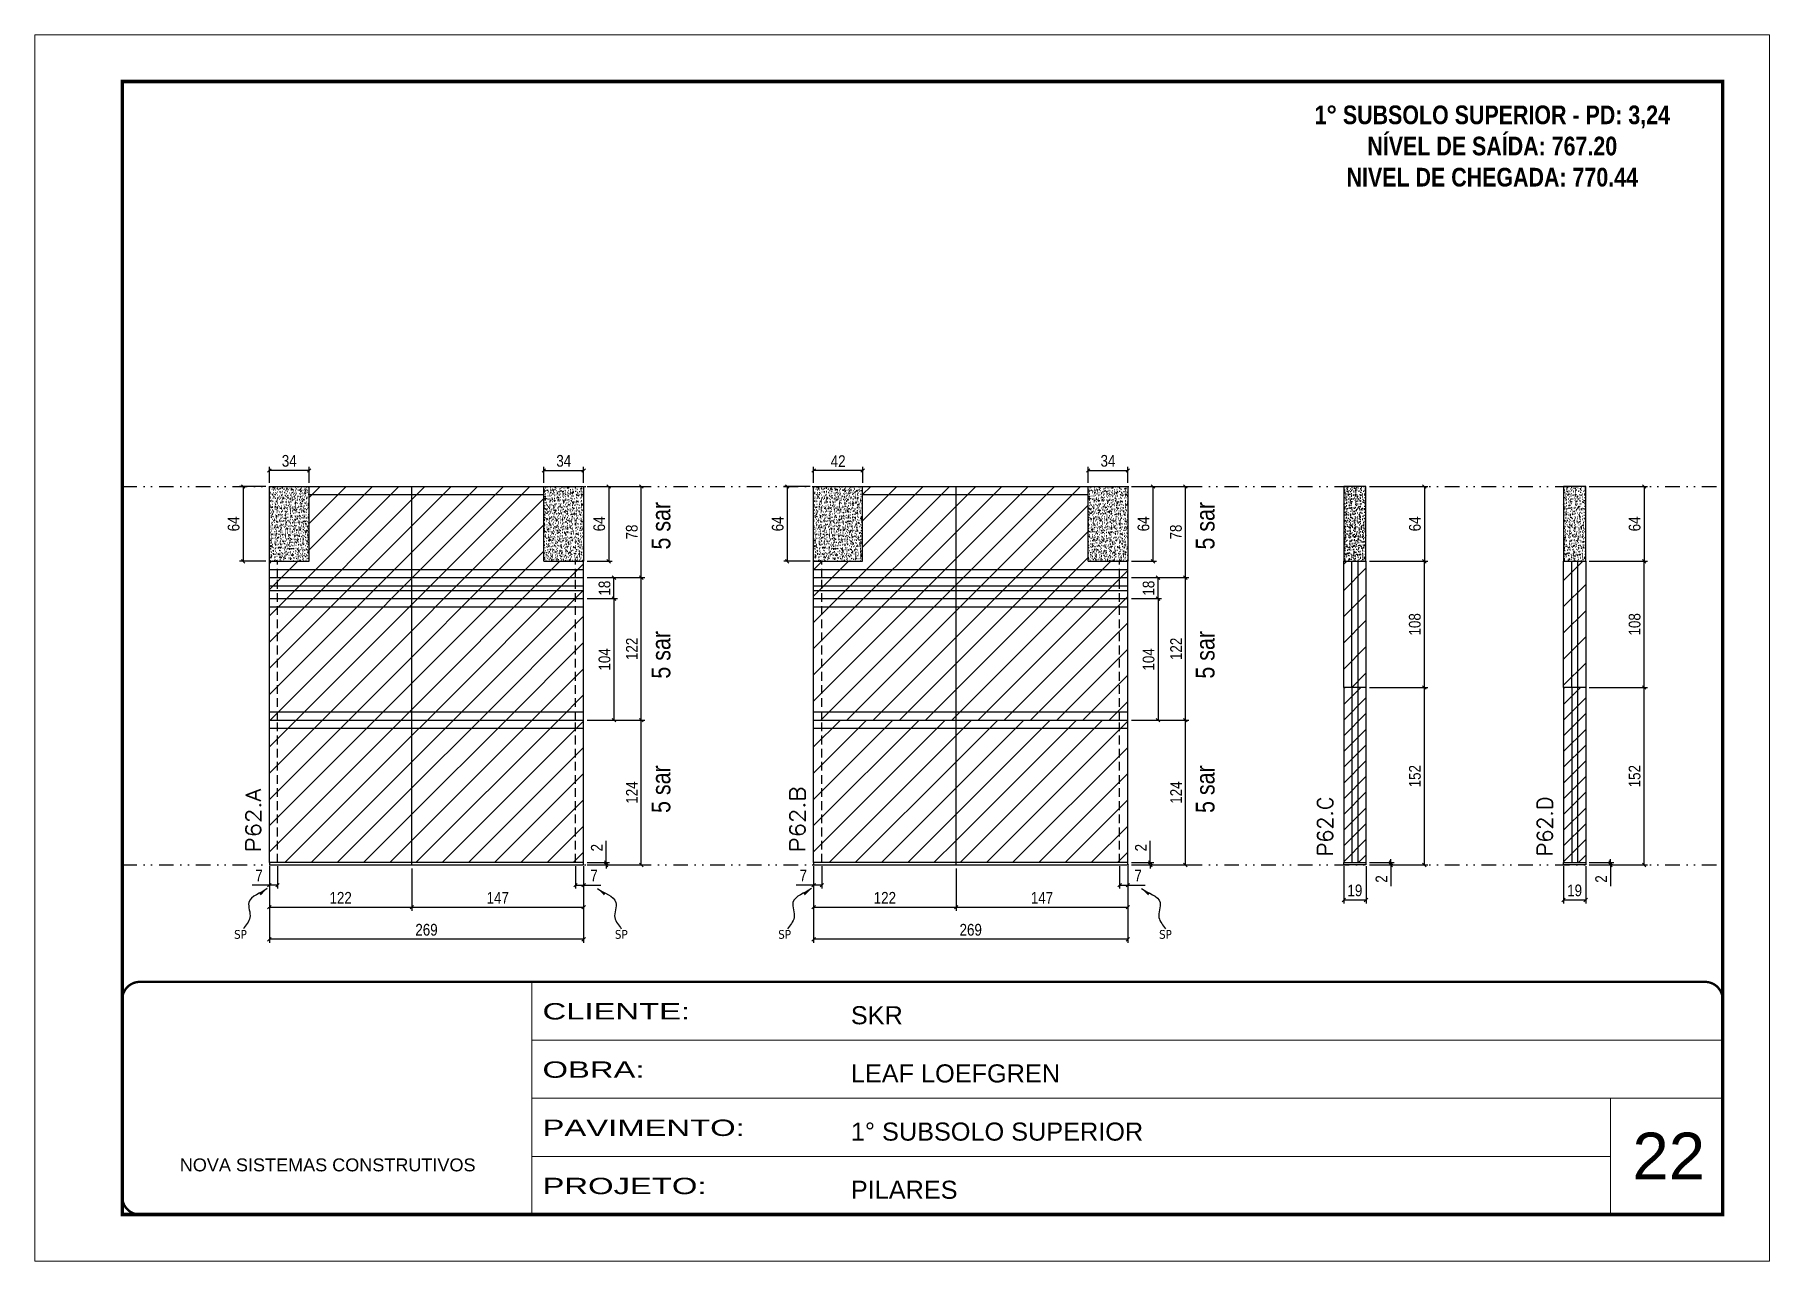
# Model space of a CAD drawing. Extents: x 14400 to 27878, y -21631 to 6985.
# Drawn here: x 16012 to 17497, y 192 to 1242 of the extents above; entities that cross this region are included whole.
import ezdxf

# ---------------------------------------------------------------- set-up
doc = ezdxf.new("R2010")
doc.units = 0
for name, pattern in [('CONTINUO', [0]), ('DASHED', [0.75, 0.5, -0.25]), ('DIVIDE2', [0.625, 0.25, -0.125, 0, -0.125, 0, -0.125]), ('HIDDEN', [0.375, 0.25, -0.125])]:
    doc.linetypes.add(name, pattern=pattern)
for name, color, linetype, lineweight in [('CARIMBO', 255, 'Continuous', 9), ('Folhas', 255, 'Continuous', 9), ('Hachura', 251, 'Continuous', 9), ('SARRAFO DE PRESSAO', 251, 'DASHED', 9), ('Texto Seção', 7, 'Continuous', 15)]:
    doc.layers.add(name, color=color, linetype=linetype, lineweight=lineweight)
for name, color, linetype in [('COTA', 241, 'Continuous'), ('NOMENCLATURA', 7, 'Continuous'), ('Nível', 160, 'Continuous'), ('Painéis', 200, 'Continuous'), ('SARR_2.2x7', 40, 'Continuous'), ('Sarrafo de Pressão', 42, 'HIDDEN'), ('texto', 7, 'Continuous')]:
    doc.layers.add(name, color=color, linetype=linetype)
doc.styles.add('ARIAL', font='arial.ttf')
doc.styles.add('ARIAL_NARROW', font='ARIALN.TTF', dxfattribs={"height": 0.2})
doc.styles.add('COTA TECNICA', font='techl___.ttf', dxfattribs={"height": 10})
doc.styles.add('COTA TECNICA-50', font='techl___.ttf', dxfattribs={"height": 10})
doc.styles.add('REGUA-120', font='ROMANS.shx', dxfattribs={"height": 15})
doc.styles.add('ROMANC', font='techb___.ttf', dxfattribs={"height": 2.5})
doc.styles.get("Standard").update_dxf_attribs({"font": 'arial.ttf'})
doc.styles.add('Tecnologia', font='')
doc.styles.get('Tecnologia').set_extended_font_data('Forgotten Futurist')
doc.dimstyles.new('COTA PAINEL-50', dxfattribs={"dimtxt": 10, "dimasz": 3, "dimexe": 3, "dimexo": 3, "dimgap": 3, "dimtad": 1, "dimdec": 1, "dimzin": 12, "dimdsep": 46, "dimtxsty": 'COTA TECNICA-50', "dimblk1": 'OBLIQUE', "dimblk2": 'OBLIQUE', "dimsah": 1, "dimcen": 0.9, "dimclrd": 4, "dimclre": 4, "dimclrt": 240, "dimadec": 1, "dimazin": 3, "dimtfac": 1, "dimtdec": 1, "dimtmove": 0, "dimatfit": 3, "dimfxl": 1, "dimtolj": 1, "dimtzin": 12, "dimarcsym": 0})
doc.dimstyles.new('PAINEL', dxfattribs={"dimtxt": 10, "dimasz": 3, "dimexe": 3, "dimexo": 3, "dimgap": 3, "dimtad": 1, "dimdec": 1, "dimzin": 12, "dimdsep": 46, "dimtxsty": 'COTA TECNICA', "dimblk1": 'OBLIQUE', "dimblk2": 'OBLIQUE', "dimsah": 1, "dimcen": 0.9, "dimclrd": 4, "dimclre": 4, "dimclrt": 240, "dimadec": 1, "dimazin": 3, "dimtfac": 1, "dimtdec": 1, "dimtmove": 0, "dimatfit": 3, "dimfxl": 1, "dimtolj": 1, "dimtzin": 12, "dimarcsym": 0})
doc.dimstyles.get("Standard").update_dxf_attribs({"dimtxt": 0.18, "dimasz": 0.18, "dimexe": 0.18, "dimexo": 0.0625, "dimgap": 0.09, "dimtad": 0, "dimtih": 1, "dimtoh": 1, "dimdec": 4, "dimzin": 0, "dimdsep": 46, "dimtxsty": 'Standard', "dimcen": 0.09, "dimadec": 0, "dimazin": 0, "dimtfac": 1, "dimtdec": 4, "dimtofl": 0, "dimtmove": 0, "dimatfit": 3, "dimfxl": 1, "dimtolj": 1, "dimtzin": 0, "dimarcsym": 0})
pattern_1 = [(45, (465.853, 5e-10), (-11.22532, 11.22532), [])]
pattern_2 = [(50, (465.8528, 5e-10), (5.4655401, -0.4781726), [0.5715, -6.2865]), (355, (465.853, 5e-10), (-1.0573026, 5.7317054), [0.4572, -5.0292175]), (100.451445, (466.308, -0.04), (4.4082374, 5.2535326), [0.4857003, -5.3427073]), (46.1842, (465.853, 1.524), (8.1323712, -1.2612698), [0.85725, -9.42975]), (96.63556, (466.5305, 1.419), (7.122124, 7.4227837), [0.7285507, -8.0140682]), (351.18415, (465.853, 1.524), (7.122124, 7.4227837), [0.685799, -7.543792]), (21, (466.6148, 1.143), (4.5484317, -3.067956), [0.5715, -6.2865]), (326, (466.615, 1.143), (1.8540609, 5.525639), [0.4572, -5.0292]), (71.451445, (466.994, 0.8873), (6.4024926, 2.457683), [0.4857003, -5.3426981]), (37.5, (465.8528, 5e-10), (0.0926581, 2.53665117), [0, -4.96824, 0, -5.1054, 0, -5.04825]), (7.5, (465.8528, 5e-10), (2.00458988, 3.00541724), [0, -2.91084, 0, -4.85394, 0, -1.92405]), (327.5, (464.1535, 5e-10), (4.06771786, -0.17186232), [0, -1.905, 0, -5.9436, 0, -7.8867]), (317.5, (463.3915, 5e-10), (4.44387544, 0.7627947), [0, -2.4765, 0, -3.94716, 0, -5.6007])]

msp = doc.modelspace()

# ---------------------------------------------------------------- texts
at = {"layer": 'CARIMBO', "style": 'ARIAL'}
msp.add_text('22', height=40, dxfattribs=at).set_placement((17379.83, 262))
at = {"layer": 'NOMENCLATURA', "style": 'ARIAL_NARROW'}
for p in [(16556.16, 801.17), (17022.01, 801.17), (16556.16, 690.63), (17022.01, 690.63), (16556.16, 575.65), (17022.01, 575.65)]:
    msp.add_text('5 sar', height=16, rotation=90, dxfattribs=at).set_placement(p)
at = {"layer": 'NOMENCLATURA', "color": 2, "insert": (17259.81, 1207.91), "char_height": 16, "attachment_point": 2, "style": 'ROMANC'}
msp.add_mtext_dynamic_manual_height_columns('\\P1° SUBSOLO SUPERIOR - PD: 3,24\\PNÍVEL DE SAÍDA: 767.20\\PNIVEL DE CHEGADA: 770.44', width=432.3511, gutter_width=1, heights=[0], dxfattribs=at)
at = {"layer": 'texto', "color": 0, "char_height": 7.5, "attachment_point": 5}
for insert in [(16188.14, 471.64), (16514.16, 471.64), (16653.99, 471.64), (16980.02, 471.64)]:
    msp.add_mtext('{\\fTahoma|b0|i0|c0|p34;\\C4;SP}', dxfattribs=dict(at, insert=insert))
at = {"layer": 'Texto Seção', "style": 'REGUA-120', "width": 1.1}
for s, p in [('P62.A', (16205.67, 541.9)), ('P62.B', (16671.52, 541.9))]:
    msp.add_text(s, height=13, rotation=90, dxfattribs=at).set_placement(p)
at = {"layer": 'Texto Seção', "char_height": 13, "width": 370.6998, "attachment_point": 7, "rotation": 90, "style": 'REGUA-120'}
for s, insert in [('P62.C', (17123.23, 538.55)), ('P62.D', (17311.37, 538.55))]:
    msp.add_mtext(s, dxfattribs=dict(at, insert=insert))

# ---------------------------------------------------------------- blocks, each defined once
blk = doc.blocks.new('9999999999')
at = {"color": 30, "linetype": 'CONTINUO'}
for p, q in [((98564.6, 34230.2), (98564.6, 34429.4)), ((98564.6, 34379.6), (99584, 34379.6)), ((98564.6, 34329.8), (99488, 34329.8)), ((99584, 34329.8), (99488, 34329.8)), ((99488, 34329.8), (99488, 34230.2)), ((98564.6, 34280), (99488, 34280))]:
    blk.add_line(p, q, dxfattribs=at)
at = {"color": 30, "linetype": 'CONTINUO', "const_width": 2}
blk.add_lwpolyline([(99584, 34230.2), (99584, 34414.4, 0.414214), (99569, 34429.4), (98229, 34429.4, 0.414214), (98214, 34414.4), (98214, 34245.2, 0.414214), (98229, 34230.2), (99584, 34230.2)], format="xyb", dxfattribs=at)
at = {"layer": 'Folhas'}
blk.add_lwpolyline([(98139, 34190.2), (99624, 34190.2), (99624, 35240.2), (98139, 35240.2)], close=True, dxfattribs=at)
at = {"layer": 'Folhas', "color": 30, "const_width": 3}
blk.add_lwpolyline([(98214, 34230.2), (99584, 34230.2), (99584, 35200.2), (98214, 35200.2)], close=True, dxfattribs=at)
at = {"color": 7, "linetype": 'Continuous', "ltscale": 5, "style": 'ARIAL'}
for s, height, p in [('SKR', 15.48, (98837.7, 34393.1)), ('LEAF LOEFGREN', 15.483, (98837.7, 34343.3)), ('1° SUBSOLO SUPERIOR', 15.483, (98837.7, 34293.5)), ('NOVA SISTEMAS CONSTRUTIVOS', 11.059, (98263.2, 34267.2)), ('PILARES', 15.48, (98837.7, 34243.7))]:
    blk.add_text(s, height=height, dxfattribs=at).set_placement(p)
at = {"layer": 'Folhas', "color": 7, "style": 'Tecnologia', "width": 1.5}
for s, p in [('CLIENTE:', (98573.7, 34397.2)), ('OBRA:', (98573.7, 34347.3)), ('PAVIMENTO:', (98573.7, 34297.5)), ('PROJETO:', (98573.7, 34247.7))]:
    blk.add_text(s, height=14, dxfattribs=at).set_placement(p)
blk = doc.blocks.new('_Oblique')
at = {"color": 0, "linetype": 'ByBlock', "lineweight": -2}
blk.add_line((-0.5, -0.5), (0.5, 0.5), dxfattribs=at)
blk = doc.blocks.new('*D1033')
at = {"layer": 'COTA', "color": 4, "lineweight": -2, "transparency": 16777216}
for p, q in [((16212.9, 530.1), (16212.9, 464.5)), ((16481.9, 530.1), (16481.9, 464.5)), ((16481.9, 467.5), (16212.9, 467.5))]:
    blk.add_line(p, q, dxfattribs=at)
at = {"layer": 'Defpoints', "color": 0, "transparency": 16777216}
for p in [(16212.9, 533.1), (16481.9, 533.1), (16212.9, 467.5)]:
    blk.add_point(p, dxfattribs=at)
at = {"layer": 'COTA', "color": 4, "lineweight": -2, "transparency": 16777216, "xscale": 3, "yscale": 3, "zscale": 3, "rotation": 180}
blk.add_blockref('_Oblique', (16212.9, 467.5), dxfattribs=at)
at = {"layer": 'COTA', "color": 4, "lineweight": -2, "transparency": 16777216, "xscale": 3, "yscale": 3, "zscale": 3}
blk.add_blockref('_Oblique', (16481.9, 467.5), dxfattribs=at)
at = {"layer": 'COTA', "color": 240, "transparency": 16777216, "insert": (16347.4, 475.6), "char_height": 10, "attachment_point": 5, "style": 'COTA TECNICA'}
blk.add_mtext('\\A1;269', dxfattribs=at)
blk = doc.blocks.new('*D1034')
at = {"layer": 'COTA', "color": 4, "lineweight": -2, "transparency": 16777216}
for p, q in [((16474.9, 530.1), (16474.9, 510.9)), ((16481.9, 528.1), (16481.9, 510.9)), ((16474.9, 513.9), (16481.9, 513.9)), ((16481.9, 513.9), (16496.6, 513.9))]:
    blk.add_line(p, q, dxfattribs=at)
at = {"layer": 'Defpoints', "color": 0, "transparency": 16777216}
for p in [(16474.9, 533.1), (16481.9, 531.1), (16481.9, 513.9)]:
    blk.add_point(p, dxfattribs=at)
at = {"layer": 'COTA', "color": 4, "lineweight": -2, "transparency": 16777216, "xscale": 3, "yscale": 3, "zscale": 3, "rotation": 180}
blk.add_blockref('_Oblique', (16474.9, 513.9), dxfattribs=at)
at = {"layer": 'COTA', "color": 4, "lineweight": -2, "transparency": 16777216, "xscale": 3, "yscale": 3, "zscale": 3}
blk.add_blockref('_Oblique', (16481.9, 513.9), dxfattribs=at)
at = {"layer": 'COTA', "color": 240, "transparency": 16777216, "insert": (16490.8, 522), "char_height": 10, "attachment_point": 5, "style": 'COTA TECNICA-50'}
blk.add_mtext('\\A1;7', dxfattribs=at)
blk = doc.blocks.new('*D1035')
at = {"layer": 'COTA', "color": 4, "lineweight": -2, "transparency": 16777216}
for p, q in [((16212.9, 528.1), (16212.9, 510.9)), ((16219.9, 530.1), (16219.9, 510.9)), ((16212.9, 513.9), (16198.2, 513.9)), ((16219.9, 513.9), (16212.9, 513.9))]:
    blk.add_line(p, q, dxfattribs=at)
at = {"layer": 'Defpoints', "color": 0, "transparency": 16777216}
for p in [(16212.9, 531.1), (16219.9, 533.1), (16212.9, 513.9)]:
    blk.add_point(p, dxfattribs=at)
at = {"layer": 'COTA', "color": 4, "lineweight": -2, "transparency": 16777216, "xscale": 3, "yscale": 3, "zscale": 3, "rotation": 180}
blk.add_blockref('_Oblique', (16212.9, 513.9), dxfattribs=at)
at = {"layer": 'COTA', "color": 4, "lineweight": -2, "transparency": 16777216, "xscale": 3, "yscale": 3, "zscale": 3}
blk.add_blockref('_Oblique', (16219.9, 513.9), dxfattribs=at)
at = {"layer": 'COTA', "color": 240, "transparency": 16777216, "insert": (16204, 522), "char_height": 10, "attachment_point": 5, "style": 'COTA TECNICA-50'}
blk.add_mtext('\\A1;7', dxfattribs=at)
blk = doc.blocks.new('*D1036')
at = {"layer": 'COTA', "color": 4, "lineweight": -2, "transparency": 16777216}
for p, q in [((16501.2, 533.1), (16501.2, 551.9)), ((16484.9, 533.1), (16504.2, 533.1)), ((16484.9, 531.1), (16504.2, 531.1)), ((16501.2, 531.1), (16501.2, 533.1)), ((16501.2, 531.1), (16501.2, 528.1))]:
    blk.add_line(p, q, dxfattribs=at)
at = {"layer": 'Defpoints', "color": 0, "transparency": 16777216}
for p in [(16481.9, 533.1), (16481.9, 531.1), (16501.2, 531.1)]:
    blk.add_point(p, dxfattribs=at)
at = {"layer": 'COTA', "color": 4, "lineweight": -2, "transparency": 16777216, "xscale": 3, "yscale": 3, "zscale": 3}
for p, rotation in [((16501.2, 533.1), 270), ((16501.2, 531.1), 90)]:
    blk.add_blockref('_Oblique', p, dxfattribs=dict(at, rotation=rotation))
at = {"layer": 'COTA', "color": 240, "transparency": 16777216, "insert": (16493.2, 545.9), "char_height": 10, "attachment_point": 5, "rotation": 90, "style": 'COTA TECNICA-50'}
blk.add_mtext('\\A1;2', dxfattribs=at)
blk = doc.blocks.new('*D1037')
at = {"layer": 'COTA', "color": 4, "lineweight": -2, "transparency": 16777216}
for p, q in [((16484.9, 855.1), (16534.3, 855.1)), ((16531.3, 777.1), (16531.3, 855.1)), ((16484.9, 777.1), (16534.3, 777.1))]:
    blk.add_line(p, q, dxfattribs=at)
at = {"layer": 'Defpoints', "color": 0, "transparency": 16777216}
for p in [(16481.9, 855.1), (16531.3, 855.1), (16481.9, 777.1)]:
    blk.add_point(p, dxfattribs=at)
at = {"layer": 'COTA', "color": 4, "lineweight": -2, "transparency": 16777216, "xscale": 3, "yscale": 3, "zscale": 3}
for p, rotation in [((16531.3, 855.1), 90), ((16531.3, 777.1), 270)]:
    blk.add_blockref('_Oblique', p, dxfattribs=dict(at, rotation=rotation))
at = {"layer": 'COTA', "color": 240, "transparency": 16777216, "insert": (16523.2, 816.1), "char_height": 10, "attachment_point": 5, "rotation": 90, "style": 'COTA TECNICA-50'}
blk.add_mtext('\\A1;78', dxfattribs=at)
blk = doc.blocks.new('*D1055')
at = {"layer": 'COTA', "color": 4, "linetype": 'ByBlock', "lineweight": -2, "transparency": 16777216}
for p, q in [((16484.9, 655.1), (16534.3, 655.1)), ((16531.3, 531.1), (16531.3, 655.1)), ((16484.9, 531.1), (16534.3, 531.1))]:
    blk.add_line(p, q, dxfattribs=at)
at = {"layer": 'Defpoints', "color": 0, "linetype": 'ByBlock', "transparency": 16777216}
for p in [(16481.9, 655.1), (16531.3, 655.1), (16481.9, 531.1)]:
    blk.add_point(p, dxfattribs=at)
at = {"layer": 'COTA', "color": 4, "linetype": 'ByBlock', "lineweight": -2, "transparency": 16777216, "xscale": 3, "yscale": 3, "zscale": 3}
for p, rotation in [((16531.3, 655.1), 90), ((16531.3, 531.1), 270)]:
    blk.add_blockref('_Oblique', p, dxfattribs=dict(at, rotation=rotation))
at = {"layer": 'COTA', "color": 240, "linetype": 'ByBlock', "transparency": 16777216, "insert": (16523.2, 593.1), "char_height": 10, "attachment_point": 5, "rotation": 90, "style": 'COTA TECNICA'}
blk.add_mtext('\\A1;124', dxfattribs=at)
blk = doc.blocks.new('*D1056')
at = {"layer": 'COTA', "color": 4, "linetype": 'ByBlock', "lineweight": -2, "transparency": 16777216}
for p, q in [((16484.9, 655.1), (16534.3, 655.1)), ((16531.3, 531.1), (16531.3, 655.1)), ((16484.9, 531.1), (16534.3, 531.1))]:
    blk.add_line(p, q, dxfattribs=at)
at = {"layer": 'Defpoints', "color": 0, "linetype": 'ByBlock', "transparency": 16777216}
for p in [(16481.9, 655.1), (16531.3, 655.1), (16481.9, 531.1)]:
    blk.add_point(p, dxfattribs=at)
at = {"layer": 'COTA', "color": 4, "linetype": 'ByBlock', "lineweight": -2, "transparency": 16777216, "xscale": 3, "yscale": 3, "zscale": 3}
for p, rotation in [((16531.3, 655.1), 90), ((16531.3, 531.1), 270)]:
    blk.add_blockref('_Oblique', p, dxfattribs=dict(at, rotation=rotation))
at = {"layer": 'COTA', "color": 240, "linetype": 'ByBlock', "transparency": 16777216, "insert": (16523.2, 593.1), "char_height": 10, "attachment_point": 5, "rotation": 90, "style": 'COTA TECNICA'}
blk.add_mtext('\\A1;124', dxfattribs=at)
blk = doc.blocks.new('*D1057')
at = {"layer": 'COTA', "color": 4, "lineweight": -2, "transparency": 16777216}
for p, q in [((16334.9, 528.1), (16334.9, 492)), ((16481.9, 528.1), (16481.9, 492)), ((16334.9, 495), (16481.9, 495))]:
    blk.add_line(p, q, dxfattribs=at)
at = {"layer": 'Defpoints', "color": 0, "transparency": 16777216}
for p in [(16334.9, 531.1), (16481.9, 531.1), (16481.9, 495)]:
    blk.add_point(p, dxfattribs=at)
at = {"layer": 'COTA', "color": 4, "lineweight": -2, "transparency": 16777216, "xscale": 3, "yscale": 3, "zscale": 3, "rotation": 180}
blk.add_blockref('_Oblique', (16334.9, 495), dxfattribs=at)
at = {"layer": 'COTA', "color": 4, "lineweight": -2, "transparency": 16777216, "xscale": 3, "yscale": 3, "zscale": 3}
blk.add_blockref('_Oblique', (16481.9, 495), dxfattribs=at)
at = {"layer": 'COTA', "color": 240, "transparency": 16777216, "insert": (16408.4, 503), "char_height": 10, "attachment_point": 5, "style": 'COTA TECNICA'}
blk.add_mtext('\\A1;147', dxfattribs=at)
blk = doc.blocks.new('*D1058')
at = {"layer": 'COTA', "color": 4, "lineweight": -2, "transparency": 16777216}
for p, q in [((16212.9, 528.1), (16212.9, 492)), ((16334.9, 528.1), (16334.9, 492)), ((16212.9, 495), (16334.9, 495))]:
    blk.add_line(p, q, dxfattribs=at)
at = {"layer": 'Defpoints', "color": 0, "transparency": 16777216}
for p in [(16212.9, 531.1), (16334.9, 531.1), (16334.9, 495)]:
    blk.add_point(p, dxfattribs=at)
at = {"layer": 'COTA', "color": 4, "lineweight": -2, "transparency": 16777216, "xscale": 3, "yscale": 3, "zscale": 3, "rotation": 180}
blk.add_blockref('_Oblique', (16212.9, 495), dxfattribs=at)
at = {"layer": 'COTA', "color": 4, "lineweight": -2, "transparency": 16777216, "xscale": 3, "yscale": 3, "zscale": 3}
blk.add_blockref('_Oblique', (16334.9, 495), dxfattribs=at)
at = {"layer": 'COTA', "color": 240, "transparency": 16777216, "insert": (16273.9, 503), "char_height": 10, "attachment_point": 5, "style": 'COTA TECNICA'}
blk.add_mtext('\\A1;122', dxfattribs=at)
blk = doc.blocks.new('*D1068')
at = {"layer": 'COTA', "color": 4, "lineweight": -2, "transparency": 16777216}
for p, q in [((16212.9, 858.1), (16212.9, 871.8)), ((16246.9, 868.8), (16212.9, 868.8)), ((16246.9, 858.1), (16246.9, 871.8))]:
    blk.add_line(p, q, dxfattribs=at)
at = {"layer": 'Defpoints', "color": 0, "transparency": 16777216}
for p in [(16212.9, 868.8), (16212.9, 855.1), (16246.9, 855.1)]:
    blk.add_point(p, dxfattribs=at)
at = {"layer": 'COTA', "color": 4, "lineweight": -2, "transparency": 16777216, "xscale": 3, "yscale": 3, "zscale": 3, "rotation": 180}
blk.add_blockref('_Oblique', (16212.9, 868.8), dxfattribs=at)
at = {"layer": 'COTA', "color": 4, "lineweight": -2, "transparency": 16777216, "xscale": 3, "yscale": 3, "zscale": 3}
blk.add_blockref('_Oblique', (16246.9, 868.8), dxfattribs=at)
at = {"layer": 'COTA', "color": 240, "transparency": 16777216, "insert": (16229.9, 877), "char_height": 10, "attachment_point": 5, "style": 'COTA TECNICA'}
blk.add_mtext('\\A1;34', dxfattribs=at)
blk = doc.blocks.new('*D1069')
at = {"layer": 'COTA', "color": 4, "lineweight": -2, "transparency": 16777216}
for p, q in [((16447.9, 858.1), (16447.9, 871.8)), ((16447.9, 868.8), (16481.9, 868.8)), ((16481.9, 858.1), (16481.9, 871.8))]:
    blk.add_line(p, q, dxfattribs=at)
at = {"layer": 'Defpoints', "color": 0, "transparency": 16777216}
for p in [(16481.9, 868.8), (16447.9, 855.1), (16481.9, 855.1)]:
    blk.add_point(p, dxfattribs=at)
at = {"layer": 'COTA', "color": 4, "lineweight": -2, "transparency": 16777216, "xscale": 3, "yscale": 3, "zscale": 3, "rotation": 180}
blk.add_blockref('_Oblique', (16447.9, 868.8), dxfattribs=at)
at = {"layer": 'COTA', "color": 4, "lineweight": -2, "transparency": 16777216, "xscale": 3, "yscale": 3, "zscale": 3}
blk.add_blockref('_Oblique', (16481.9, 868.8), dxfattribs=at)
at = {"layer": 'COTA', "color": 240, "transparency": 16777216, "insert": (16464.9, 877), "char_height": 10, "attachment_point": 5, "style": 'COTA TECNICA'}
blk.add_mtext('\\A1;34', dxfattribs=at)
blk = doc.blocks.new('*D1046')
at = {"layer": 'COTA', "color": 4, "lineweight": -2, "transparency": 16777216}
for p, q in [((17132.7, 530.1), (17132.7, 498.2)), ((17151.7, 530.1), (17151.7, 498.2)), ((17132.7, 501.2), (17151.7, 501.2))]:
    blk.add_line(p, q, dxfattribs=at)
at = {"layer": 'Defpoints', "color": 0, "transparency": 16777216}
for p in [(17132.7, 533.1), (17151.7, 533.1), (17151.7, 501.2)]:
    blk.add_point(p, dxfattribs=at)
at = {"layer": 'COTA', "color": 4, "lineweight": -2, "transparency": 16777216, "xscale": 3, "yscale": 3, "zscale": 3, "rotation": 180}
blk.add_blockref('_Oblique', (17132.7, 501.2), dxfattribs=at)
at = {"layer": 'COTA', "color": 4, "lineweight": -2, "transparency": 16777216, "xscale": 3, "yscale": 3, "zscale": 3}
blk.add_blockref('_Oblique', (17151.7, 501.2), dxfattribs=at)
at = {"layer": 'COTA', "color": 240, "transparency": 16777216, "insert": (17142.2, 509.3), "char_height": 10, "attachment_point": 5, "style": 'COTA TECNICA'}
blk.add_mtext('\\A1;19', dxfattribs=at)
blk = doc.blocks.new('*D1047')
at = {"layer": 'COTA', "color": 4, "lineweight": -2, "transparency": 16777216}
for p, q in [((17172.9, 533.1), (17172.9, 536.1)), ((17154.7, 533.1), (17175.9, 533.1)), ((17154.7, 531.1), (17175.9, 531.1)), ((17172.9, 533.1), (17172.9, 531.1)), ((17172.9, 531.1), (17172.9, 513))]:
    blk.add_line(p, q, dxfattribs=at)
at = {"layer": 'Defpoints', "color": 0, "transparency": 16777216}
for p in [(17151.7, 533.1), (17151.7, 531.1), (17172.9, 533.1)]:
    blk.add_point(p, dxfattribs=at)
at = {"layer": 'COTA', "color": 4, "lineweight": -2, "transparency": 16777216, "xscale": 3, "yscale": 3, "zscale": 3}
for p, rotation in [((17172.9, 533.1), 270), ((17172.9, 531.1), 90)]:
    blk.add_blockref('_Oblique', p, dxfattribs=dict(at, rotation=rotation))
at = {"layer": 'COTA', "color": 240, "transparency": 16777216, "insert": (17164.9, 519.1), "char_height": 10, "attachment_point": 5, "rotation": 90, "style": 'COTA TECNICA-50'}
blk.add_mtext('\\A1;2', dxfattribs=at)
blk = doc.blocks.new('*D1070')
at = {"layer": 'COTA', "color": 4, "linetype": 'ByBlock', "lineweight": -2, "transparency": 16777216}
for p, q in [((17154.7, 855.1), (17204.7, 855.1)), ((17201.7, 855.1), (17201.7, 791.1)), ((17154.7, 791.1), (17204.7, 791.1))]:
    blk.add_line(p, q, dxfattribs=at)
at = {"layer": 'Defpoints', "color": 0, "linetype": 'ByBlock', "transparency": 16777216}
for p in [(17151.7, 855.1), (17151.7, 791.1), (17201.7, 791.1)]:
    blk.add_point(p, dxfattribs=at)
at = {"layer": 'COTA', "color": 4, "linetype": 'ByBlock', "lineweight": -2, "transparency": 16777216, "xscale": 3, "yscale": 3, "zscale": 3}
for p, rotation in [((17201.7, 855.1), 90), ((17201.7, 791.1), 270)]:
    blk.add_blockref('_Oblique', p, dxfattribs=dict(at, rotation=rotation))
at = {"layer": 'COTA', "color": 240, "linetype": 'ByBlock', "transparency": 16777216, "insert": (17193.6, 823.1), "char_height": 10, "attachment_point": 5, "rotation": 90, "style": 'COTA TECNICA'}
blk.add_mtext('\\A1;64', dxfattribs=at)
blk = doc.blocks.new('*D1048')
at = {"layer": 'COTA', "color": 4, "lineweight": -2, "transparency": 16777216}
for p, q in [((17154.7, 683.1), (17204.7, 683.1)), ((17201.7, 531.1), (17201.7, 683.1)), ((17154.7, 531.1), (17204.7, 531.1))]:
    blk.add_line(p, q, dxfattribs=at)
at = {"layer": 'Defpoints', "color": 0, "transparency": 16777216}
for p in [(17151.7, 683.1), (17201.7, 683.1), (17151.7, 531.1)]:
    blk.add_point(p, dxfattribs=at)
at = {"layer": 'COTA', "color": 4, "lineweight": -2, "transparency": 16777216, "xscale": 3, "yscale": 3, "zscale": 3}
for p, rotation in [((17201.7, 683.1), 90), ((17201.7, 531.1), 270)]:
    blk.add_blockref('_Oblique', p, dxfattribs=dict(at, rotation=rotation))
at = {"layer": 'COTA', "color": 240, "transparency": 16777216, "insert": (17193.6, 607.1), "char_height": 10, "attachment_point": 5, "rotation": 90, "style": 'COTA TECNICA-50'}
blk.add_mtext('\\A1;152', dxfattribs=at)
blk = doc.blocks.new('*D1049')
at = {"layer": 'COTA', "color": 4, "lineweight": -2, "transparency": 16777216}
for p, q in [((17320.8, 530.1), (17320.8, 498.2)), ((17339.8, 530.1), (17339.8, 498.2)), ((17320.8, 501.2), (17339.8, 501.2))]:
    blk.add_line(p, q, dxfattribs=at)
at = {"layer": 'Defpoints', "color": 0, "transparency": 16777216}
for p in [(17320.8, 533.1), (17339.8, 533.1), (17339.8, 501.2)]:
    blk.add_point(p, dxfattribs=at)
at = {"layer": 'COTA', "color": 4, "lineweight": -2, "transparency": 16777216, "xscale": 3, "yscale": 3, "zscale": 3, "rotation": 180}
blk.add_blockref('_Oblique', (17320.8, 501.2), dxfattribs=at)
at = {"layer": 'COTA', "color": 4, "lineweight": -2, "transparency": 16777216, "xscale": 3, "yscale": 3, "zscale": 3}
blk.add_blockref('_Oblique', (17339.8, 501.2), dxfattribs=at)
at = {"layer": 'COTA', "color": 240, "transparency": 16777216, "insert": (17330.3, 509.3), "char_height": 10, "attachment_point": 5, "style": 'COTA TECNICA'}
blk.add_mtext('\\A1;19', dxfattribs=at)
blk = doc.blocks.new('*D1050')
at = {"layer": 'COTA', "color": 4, "lineweight": -2, "transparency": 16777216}
for p, q in [((17361, 533.1), (17361, 536.1)), ((17342.8, 533.1), (17364, 533.1)), ((17342.8, 531.1), (17364, 531.1)), ((17361, 533.1), (17361, 531.1)), ((17361, 531.1), (17361, 513))]:
    blk.add_line(p, q, dxfattribs=at)
at = {"layer": 'Defpoints', "color": 0, "transparency": 16777216}
for p in [(17339.8, 533.1), (17339.8, 531.1), (17361, 533.1)]:
    blk.add_point(p, dxfattribs=at)
at = {"layer": 'COTA', "color": 4, "lineweight": -2, "transparency": 16777216, "xscale": 3, "yscale": 3, "zscale": 3}
for p, rotation in [((17361, 533.1), 270), ((17361, 531.1), 90)]:
    blk.add_blockref('_Oblique', p, dxfattribs=dict(at, rotation=rotation))
at = {"layer": 'COTA', "color": 240, "transparency": 16777216, "insert": (17353, 519.1), "char_height": 10, "attachment_point": 5, "rotation": 90, "style": 'COTA TECNICA-50'}
blk.add_mtext('\\A1;2', dxfattribs=at)
blk = doc.blocks.new('*D1071')
at = {"layer": 'COTA', "color": 4, "linetype": 'ByBlock', "lineweight": -2, "transparency": 16777216}
for p, q in [((17342.8, 855.1), (17392.8, 855.1)), ((17389.8, 855.1), (17389.8, 791.1)), ((17342.8, 791.1), (17392.8, 791.1))]:
    blk.add_line(p, q, dxfattribs=at)
at = {"layer": 'Defpoints', "color": 0, "linetype": 'ByBlock', "transparency": 16777216}
for p in [(17339.8, 855.1), (17339.8, 791.1), (17389.8, 791.1)]:
    blk.add_point(p, dxfattribs=at)
at = {"layer": 'COTA', "color": 4, "linetype": 'ByBlock', "lineweight": -2, "transparency": 16777216, "xscale": 3, "yscale": 3, "zscale": 3}
for p, rotation in [((17389.8, 855.1), 90), ((17389.8, 791.1), 270)]:
    blk.add_blockref('_Oblique', p, dxfattribs=dict(at, rotation=rotation))
at = {"layer": 'COTA', "color": 240, "linetype": 'ByBlock', "transparency": 16777216, "insert": (17381.7, 823.1), "char_height": 10, "attachment_point": 5, "rotation": 90, "style": 'COTA TECNICA'}
blk.add_mtext('\\A1;64', dxfattribs=at)
blk = doc.blocks.new('*D1051')
at = {"layer": 'COTA', "color": 4, "lineweight": -2, "transparency": 16777216}
for p, q in [((17342.8, 683.1), (17392.8, 683.1)), ((17389.8, 531.1), (17389.8, 683.1)), ((17342.8, 531.1), (17392.8, 531.1))]:
    blk.add_line(p, q, dxfattribs=at)
at = {"layer": 'Defpoints', "color": 0, "transparency": 16777216}
for p in [(17339.8, 683.1), (17389.8, 683.1), (17339.8, 531.1)]:
    blk.add_point(p, dxfattribs=at)
at = {"layer": 'COTA', "color": 4, "lineweight": -2, "transparency": 16777216, "xscale": 3, "yscale": 3, "zscale": 3}
for p, rotation in [((17389.8, 683.1), 90), ((17389.8, 531.1), 270)]:
    blk.add_blockref('_Oblique', p, dxfattribs=dict(at, rotation=rotation))
at = {"layer": 'COTA', "color": 240, "transparency": 16777216, "insert": (17381.7, 607.1), "char_height": 10, "attachment_point": 5, "rotation": 90, "style": 'COTA TECNICA-50'}
blk.add_mtext('\\A1;152', dxfattribs=at)
blk = doc.blocks.new('*D1072')
at = {"layer": 'COTA', "color": 4, "lineweight": -2, "transparency": 16777216}
for p, q in [((17154.7, 791.1), (17204.7, 791.1)), ((17201.7, 683.1), (17201.7, 791.1)), ((17154.7, 683.1), (17204.7, 683.1))]:
    blk.add_line(p, q, dxfattribs=at)
at = {"layer": 'Defpoints', "color": 0, "transparency": 16777216}
for p in [(17151.7, 791.1), (17201.7, 791.1), (17151.7, 683.1)]:
    blk.add_point(p, dxfattribs=at)
at = {"layer": 'COTA', "color": 4, "lineweight": -2, "transparency": 16777216, "xscale": 3, "yscale": 3, "zscale": 3}
for p, rotation in [((17201.7, 791.1), 90), ((17201.7, 683.1), 270)]:
    blk.add_blockref('_Oblique', p, dxfattribs=dict(at, rotation=rotation))
at = {"layer": 'COTA', "color": 240, "transparency": 16777216, "insert": (17193.5, 737.1), "char_height": 10, "attachment_point": 5, "rotation": 90, "style": 'COTA TECNICA'}
blk.add_mtext('\\A1;108', dxfattribs=at)
blk = doc.blocks.new('*D1073')
at = {"layer": 'COTA', "color": 4, "lineweight": -2, "transparency": 16777216}
for p, q in [((17342.8, 791.1), (17392.8, 791.1)), ((17389.8, 683.1), (17389.8, 791.1)), ((17342.8, 683.1), (17392.8, 683.1))]:
    blk.add_line(p, q, dxfattribs=at)
at = {"layer": 'Defpoints', "color": 0, "transparency": 16777216}
for p in [(17339.8, 791.1), (17389.8, 791.1), (17339.8, 683.1)]:
    blk.add_point(p, dxfattribs=at)
at = {"layer": 'COTA', "color": 4, "lineweight": -2, "transparency": 16777216, "xscale": 3, "yscale": 3, "zscale": 3}
for p, rotation in [((17389.8, 791.1), 90), ((17389.8, 683.1), 270)]:
    blk.add_blockref('_Oblique', p, dxfattribs=dict(at, rotation=rotation))
at = {"layer": 'COTA', "color": 240, "transparency": 16777216, "insert": (17381.7, 737.1), "char_height": 10, "attachment_point": 5, "rotation": 90, "style": 'COTA TECNICA'}
blk.add_mtext('\\A1;108', dxfattribs=at)
blk = doc.blocks.new('*D1074')
at = {"layer": 'COTA', "color": 4, "lineweight": -2, "transparency": 16777216}
for p, q in [((16484.9, 777.1), (16534.3, 777.1)), ((16531.3, 655.1), (16531.3, 777.1)), ((16484.9, 655.1), (16534.3, 655.1))]:
    blk.add_line(p, q, dxfattribs=at)
at = {"layer": 'Defpoints', "color": 0, "transparency": 16777216}
for p in [(16481.9, 777.1), (16531.3, 777.1), (16481.9, 655.1)]:
    blk.add_point(p, dxfattribs=at)
at = {"layer": 'COTA', "color": 4, "lineweight": -2, "transparency": 16777216, "xscale": 3, "yscale": 3, "zscale": 3}
for p, rotation in [((16531.3, 777.1), 90), ((16531.3, 655.1), 270)]:
    blk.add_blockref('_Oblique', p, dxfattribs=dict(at, rotation=rotation))
at = {"layer": 'COTA', "color": 240, "transparency": 16777216, "insert": (16523.2, 716.1), "char_height": 10, "attachment_point": 5, "rotation": 90, "style": 'COTA TECNICA'}
blk.add_mtext('\\A1;122', dxfattribs=at)
blk = doc.blocks.new('*D1075')
at = {"layer": 'COTA', "color": 4, "lineweight": -2, "transparency": 16777216}
for p, q in [((16209.9, 855.1), (16187.4, 855.1)), ((16190.4, 855.1), (16190.4, 791.1)), ((16209.9, 791.1), (16187.4, 791.1))]:
    blk.add_line(p, q, dxfattribs=at)
at = {"layer": 'Defpoints', "color": 0, "transparency": 16777216}
for p in [(16212.9, 855.1), (16190.4, 791.1), (16212.9, 791.1)]:
    blk.add_point(p, dxfattribs=at)
at = {"layer": 'COTA', "color": 4, "lineweight": -2, "transparency": 16777216, "xscale": 3, "yscale": 3, "zscale": 3}
for p, rotation in [((16190.4, 855.1), 90), ((16190.4, 791.1), 270)]:
    blk.add_blockref('_Oblique', p, dxfattribs=dict(at, rotation=rotation))
at = {"layer": 'COTA', "color": 240, "transparency": 16777216, "insert": (16182.3, 823.1), "char_height": 10, "attachment_point": 5, "rotation": 90, "style": 'COTA TECNICA'}
blk.add_mtext('\\A1;64', dxfattribs=at)
blk = doc.blocks.new('*D1076')
at = {"layer": 'COTA', "color": 4, "lineweight": -2, "transparency": 16777216}
for p, q in [((16484.9, 855.1), (16506.4, 855.1)), ((16503.4, 855.1), (16503.4, 791.1)), ((16484.9, 791.1), (16506.4, 791.1))]:
    blk.add_line(p, q, dxfattribs=at)
at = {"layer": 'Defpoints', "color": 0, "transparency": 16777216}
for p in [(16481.9, 855.1), (16481.9, 791.1), (16503.4, 791.1)]:
    blk.add_point(p, dxfattribs=at)
at = {"layer": 'COTA', "color": 4, "lineweight": -2, "transparency": 16777216, "xscale": 3, "yscale": 3, "zscale": 3}
for p, rotation in [((16503.4, 855.1), 90), ((16503.4, 791.1), 270)]:
    blk.add_blockref('_Oblique', p, dxfattribs=dict(at, rotation=rotation))
at = {"layer": 'COTA', "color": 240, "transparency": 16777216, "insert": (16495.3, 823.1), "char_height": 10, "attachment_point": 5, "rotation": 90, "style": 'COTA TECNICA'}
blk.add_mtext('\\A1;64', dxfattribs=at)
blk = doc.blocks.new('*D1077')
at = {"layer": 'COTA', "color": 4, "lineweight": -2, "transparency": 16777216}
for p, q in [((16484.9, 759.1), (16510.9, 759.1)), ((16507.9, 759.1), (16507.9, 655.1)), ((16484.9, 655.1), (16510.9, 655.1))]:
    blk.add_line(p, q, dxfattribs=at)
at = {"layer": 'Defpoints', "color": 0, "transparency": 16777216}
for p in [(16481.9, 759.1), (16481.9, 655.1), (16507.9, 655.1)]:
    blk.add_point(p, dxfattribs=at)
at = {"layer": 'COTA', "color": 4, "lineweight": -2, "transparency": 16777216, "xscale": 3, "yscale": 3, "zscale": 3}
for p, rotation in [((16507.9, 759.1), 90), ((16507.9, 655.1), 270)]:
    blk.add_blockref('_Oblique', p, dxfattribs=dict(at, rotation=rotation))
at = {"layer": 'COTA', "color": 240, "transparency": 16777216, "insert": (16499.8, 707.1), "char_height": 10, "attachment_point": 5, "rotation": 90, "style": 'COTA TECNICA'}
blk.add_mtext('\\A1;104', dxfattribs=at)
blk = doc.blocks.new('*D1078')
at = {"layer": 'COTA', "color": 4, "lineweight": -2, "transparency": 16777216}
for p, q in [((16484.9, 777.1), (16510.9, 777.1)), ((16507.9, 759.1), (16507.9, 777.1)), ((16484.9, 759.1), (16510.9, 759.1))]:
    blk.add_line(p, q, dxfattribs=at)
at = {"layer": 'Defpoints', "color": 0, "transparency": 16777216}
for p in [(16481.9, 777.1), (16507.9, 777.1), (16481.9, 759.1)]:
    blk.add_point(p, dxfattribs=at)
at = {"layer": 'COTA', "color": 4, "lineweight": -2, "transparency": 16777216, "xscale": 3, "yscale": 3, "zscale": 3}
for p, rotation in [((16507.9, 777.1), 90), ((16507.9, 759.1), 270)]:
    blk.add_blockref('_Oblique', p, dxfattribs=dict(at, rotation=rotation))
at = {"layer": 'COTA', "color": 240, "transparency": 16777216, "insert": (16499.8, 768.1), "char_height": 10, "attachment_point": 5, "rotation": 90, "style": 'COTA TECNICA'}
blk.add_mtext('\\A1;18', dxfattribs=at)
blk = doc.blocks.new('*D1080')
at = {"layer": 'COTA', "color": 4, "lineweight": -2, "transparency": 16777216}
for p, q in [((16678.8, 530.1), (16678.8, 464.5)), ((16947.8, 530.1), (16947.8, 464.5)), ((16947.8, 467.5), (16678.8, 467.5))]:
    blk.add_line(p, q, dxfattribs=at)
at = {"layer": 'Defpoints', "color": 0, "transparency": 16777216}
for p in [(16678.8, 533.1), (16947.8, 533.1), (16678.8, 467.5)]:
    blk.add_point(p, dxfattribs=at)
at = {"layer": 'COTA', "color": 4, "lineweight": -2, "transparency": 16777216, "xscale": 3, "yscale": 3, "zscale": 3, "rotation": 180}
blk.add_blockref('_Oblique', (16678.8, 467.5), dxfattribs=at)
at = {"layer": 'COTA', "color": 4, "lineweight": -2, "transparency": 16777216, "xscale": 3, "yscale": 3, "zscale": 3}
blk.add_blockref('_Oblique', (16947.8, 467.5), dxfattribs=at)
at = {"layer": 'COTA', "color": 240, "transparency": 16777216, "insert": (16813.3, 475.6), "char_height": 10, "attachment_point": 5, "style": 'COTA TECNICA'}
blk.add_mtext('\\A1;269', dxfattribs=at)
blk = doc.blocks.new('*D1081')
at = {"layer": 'COTA', "color": 4, "lineweight": -2, "transparency": 16777216}
for p, q in [((16940.8, 530.1), (16940.8, 510.9)), ((16947.8, 528.1), (16947.8, 510.9)), ((16940.8, 513.9), (16947.8, 513.9)), ((16947.8, 513.9), (16962.5, 513.9))]:
    blk.add_line(p, q, dxfattribs=at)
at = {"layer": 'Defpoints', "color": 0, "transparency": 16777216}
for p in [(16940.8, 533.1), (16947.8, 531.1), (16947.8, 513.9)]:
    blk.add_point(p, dxfattribs=at)
at = {"layer": 'COTA', "color": 4, "lineweight": -2, "transparency": 16777216, "xscale": 3, "yscale": 3, "zscale": 3, "rotation": 180}
blk.add_blockref('_Oblique', (16940.8, 513.9), dxfattribs=at)
at = {"layer": 'COTA', "color": 4, "lineweight": -2, "transparency": 16777216, "xscale": 3, "yscale": 3, "zscale": 3}
blk.add_blockref('_Oblique', (16947.8, 513.9), dxfattribs=at)
at = {"layer": 'COTA', "color": 240, "transparency": 16777216, "insert": (16956.6, 522), "char_height": 10, "attachment_point": 5, "style": 'COTA TECNICA-50'}
blk.add_mtext('\\A1;7', dxfattribs=at)
blk = doc.blocks.new('*D1082')
at = {"layer": 'COTA', "color": 4, "lineweight": -2, "transparency": 16777216}
for p, q in [((16678.8, 528.1), (16678.8, 510.9)), ((16685.8, 530.1), (16685.8, 510.9)), ((16678.8, 513.9), (16664, 513.9)), ((16685.8, 513.9), (16678.8, 513.9))]:
    blk.add_line(p, q, dxfattribs=at)
at = {"layer": 'Defpoints', "color": 0, "transparency": 16777216}
for p in [(16678.8, 531.1), (16685.8, 533.1), (16678.8, 513.9)]:
    blk.add_point(p, dxfattribs=at)
at = {"layer": 'COTA', "color": 4, "lineweight": -2, "transparency": 16777216, "xscale": 3, "yscale": 3, "zscale": 3, "rotation": 180}
blk.add_blockref('_Oblique', (16678.8, 513.9), dxfattribs=at)
at = {"layer": 'COTA', "color": 4, "lineweight": -2, "transparency": 16777216, "xscale": 3, "yscale": 3, "zscale": 3}
blk.add_blockref('_Oblique', (16685.8, 513.9), dxfattribs=at)
at = {"layer": 'COTA', "color": 240, "transparency": 16777216, "insert": (16669.9, 522), "char_height": 10, "attachment_point": 5, "style": 'COTA TECNICA-50'}
blk.add_mtext('\\A1;7', dxfattribs=at)
blk = doc.blocks.new('*D1083')
at = {"layer": 'COTA', "color": 4, "lineweight": -2, "transparency": 16777216}
for p, q in [((16967, 533.1), (16967, 551.9)), ((16950.8, 533.1), (16970, 533.1)), ((16950.8, 531.1), (16970, 531.1)), ((16967, 531.1), (16967, 533.1)), ((16967, 531.1), (16967, 528.1))]:
    blk.add_line(p, q, dxfattribs=at)
at = {"layer": 'Defpoints', "color": 0, "transparency": 16777216}
for p in [(16947.8, 533.1), (16947.8, 531.1), (16967, 531.1)]:
    blk.add_point(p, dxfattribs=at)
at = {"layer": 'COTA', "color": 4, "lineweight": -2, "transparency": 16777216, "xscale": 3, "yscale": 3, "zscale": 3}
for p, rotation in [((16967, 533.1), 270), ((16967, 531.1), 90)]:
    blk.add_blockref('_Oblique', p, dxfattribs=dict(at, rotation=rotation))
at = {"layer": 'COTA', "color": 240, "transparency": 16777216, "insert": (16959, 545.9), "char_height": 10, "attachment_point": 5, "rotation": 90, "style": 'COTA TECNICA-50'}
blk.add_mtext('\\A1;2', dxfattribs=at)
blk = doc.blocks.new('*D1084')
at = {"layer": 'COTA', "color": 4, "lineweight": -2, "transparency": 16777216}
for p, q in [((16950.8, 855.1), (17000.1, 855.1)), ((16997.1, 777.1), (16997.1, 855.1)), ((16950.8, 777.1), (17000.1, 777.1))]:
    blk.add_line(p, q, dxfattribs=at)
at = {"layer": 'Defpoints', "color": 0, "transparency": 16777216}
for p in [(16947.8, 855.1), (16997.1, 855.1), (16947.8, 777.1)]:
    blk.add_point(p, dxfattribs=at)
at = {"layer": 'COTA', "color": 4, "lineweight": -2, "transparency": 16777216, "xscale": 3, "yscale": 3, "zscale": 3}
for p, rotation in [((16997.1, 855.1), 90), ((16997.1, 777.1), 270)]:
    blk.add_blockref('_Oblique', p, dxfattribs=dict(at, rotation=rotation))
at = {"layer": 'COTA', "color": 240, "transparency": 16777216, "insert": (16989, 816.1), "char_height": 10, "attachment_point": 5, "rotation": 90, "style": 'COTA TECNICA-50'}
blk.add_mtext('\\A1;78', dxfattribs=at)
blk = doc.blocks.new('*D1089')
at = {"layer": 'COTA', "color": 4, "linetype": 'ByBlock', "lineweight": -2, "transparency": 16777216}
for p, q in [((16950.8, 655.1), (17000.1, 655.1)), ((16997.1, 531.1), (16997.1, 655.1)), ((16950.8, 531.1), (17000.1, 531.1))]:
    blk.add_line(p, q, dxfattribs=at)
at = {"layer": 'Defpoints', "color": 0, "linetype": 'ByBlock', "transparency": 16777216}
for p in [(16947.8, 655.1), (16997.1, 655.1), (16947.8, 531.1)]:
    blk.add_point(p, dxfattribs=at)
at = {"layer": 'COTA', "color": 4, "linetype": 'ByBlock', "lineweight": -2, "transparency": 16777216, "xscale": 3, "yscale": 3, "zscale": 3}
for p, rotation in [((16997.1, 655.1), 90), ((16997.1, 531.1), 270)]:
    blk.add_blockref('_Oblique', p, dxfattribs=dict(at, rotation=rotation))
at = {"layer": 'COTA', "color": 240, "linetype": 'ByBlock', "transparency": 16777216, "insert": (16989.1, 593.1), "char_height": 10, "attachment_point": 5, "rotation": 90, "style": 'COTA TECNICA'}
blk.add_mtext('\\A1;124', dxfattribs=at)
blk = doc.blocks.new('*D1090')
at = {"layer": 'COTA', "color": 4, "linetype": 'ByBlock', "lineweight": -2, "transparency": 16777216}
for p, q in [((16950.8, 655.1), (17000.1, 655.1)), ((16997.1, 531.1), (16997.1, 655.1)), ((16950.8, 531.1), (17000.1, 531.1))]:
    blk.add_line(p, q, dxfattribs=at)
at = {"layer": 'Defpoints', "color": 0, "linetype": 'ByBlock', "transparency": 16777216}
for p in [(16947.8, 655.1), (16997.1, 655.1), (16947.8, 531.1)]:
    blk.add_point(p, dxfattribs=at)
at = {"layer": 'COTA', "color": 4, "linetype": 'ByBlock', "lineweight": -2, "transparency": 16777216, "xscale": 3, "yscale": 3, "zscale": 3}
for p, rotation in [((16997.1, 655.1), 90), ((16997.1, 531.1), 270)]:
    blk.add_blockref('_Oblique', p, dxfattribs=dict(at, rotation=rotation))
at = {"layer": 'COTA', "color": 240, "linetype": 'ByBlock', "transparency": 16777216, "insert": (16989.1, 593.1), "char_height": 10, "attachment_point": 5, "rotation": 90, "style": 'COTA TECNICA'}
blk.add_mtext('\\A1;124', dxfattribs=at)
blk = doc.blocks.new('*D1091')
at = {"layer": 'COTA', "color": 4, "lineweight": -2, "transparency": 16777216}
for p, q in [((16800.8, 528.1), (16800.8, 492)), ((16947.8, 528.1), (16947.8, 492)), ((16800.8, 495), (16947.8, 495))]:
    blk.add_line(p, q, dxfattribs=at)
at = {"layer": 'Defpoints', "color": 0, "transparency": 16777216}
for p in [(16800.8, 531.1), (16947.8, 531.1), (16947.8, 495)]:
    blk.add_point(p, dxfattribs=at)
at = {"layer": 'COTA', "color": 4, "lineweight": -2, "transparency": 16777216, "xscale": 3, "yscale": 3, "zscale": 3, "rotation": 180}
blk.add_blockref('_Oblique', (16800.8, 495), dxfattribs=at)
at = {"layer": 'COTA', "color": 4, "lineweight": -2, "transparency": 16777216, "xscale": 3, "yscale": 3, "zscale": 3}
blk.add_blockref('_Oblique', (16947.8, 495), dxfattribs=at)
at = {"layer": 'COTA', "color": 240, "transparency": 16777216, "insert": (16874.3, 503), "char_height": 10, "attachment_point": 5, "style": 'COTA TECNICA'}
blk.add_mtext('\\A1;147', dxfattribs=at)
blk = doc.blocks.new('*D1092')
at = {"layer": 'COTA', "color": 4, "lineweight": -2, "transparency": 16777216}
for p, q in [((16678.8, 528.1), (16678.8, 492)), ((16800.8, 528.1), (16800.8, 492)), ((16678.8, 495), (16800.8, 495))]:
    blk.add_line(p, q, dxfattribs=at)
at = {"layer": 'Defpoints', "color": 0, "transparency": 16777216}
for p in [(16678.8, 531.1), (16800.8, 531.1), (16800.8, 495)]:
    blk.add_point(p, dxfattribs=at)
at = {"layer": 'COTA', "color": 4, "lineweight": -2, "transparency": 16777216, "xscale": 3, "yscale": 3, "zscale": 3, "rotation": 180}
blk.add_blockref('_Oblique', (16678.8, 495), dxfattribs=at)
at = {"layer": 'COTA', "color": 4, "lineweight": -2, "transparency": 16777216, "xscale": 3, "yscale": 3, "zscale": 3}
blk.add_blockref('_Oblique', (16800.8, 495), dxfattribs=at)
at = {"layer": 'COTA', "color": 240, "transparency": 16777216, "insert": (16739.8, 503), "char_height": 10, "attachment_point": 5, "style": 'COTA TECNICA'}
blk.add_mtext('\\A1;122', dxfattribs=at)
blk = doc.blocks.new('*D1093')
at = {"layer": 'COTA', "color": 4, "lineweight": -2, "transparency": 16777216}
for p, q in [((16678.8, 858.1), (16678.8, 871.8)), ((16720.8, 868.8), (16678.8, 868.8)), ((16720.8, 858.1), (16720.8, 871.8))]:
    blk.add_line(p, q, dxfattribs=at)
at = {"layer": 'Defpoints', "color": 0, "transparency": 16777216}
for p in [(16678.8, 868.8), (16678.8, 855.1), (16720.8, 855.1)]:
    blk.add_point(p, dxfattribs=at)
at = {"layer": 'COTA', "color": 4, "lineweight": -2, "transparency": 16777216, "xscale": 3, "yscale": 3, "zscale": 3, "rotation": 180}
blk.add_blockref('_Oblique', (16678.8, 868.8), dxfattribs=at)
at = {"layer": 'COTA', "color": 4, "lineweight": -2, "transparency": 16777216, "xscale": 3, "yscale": 3, "zscale": 3}
blk.add_blockref('_Oblique', (16720.8, 868.8), dxfattribs=at)
at = {"layer": 'COTA', "color": 240, "transparency": 16777216, "insert": (16699.8, 876.8), "char_height": 10, "attachment_point": 5, "style": 'COTA TECNICA'}
blk.add_mtext('\\A1;42', dxfattribs=at)
blk = doc.blocks.new('*D1094')
at = {"layer": 'COTA', "color": 4, "lineweight": -2, "transparency": 16777216}
for p, q in [((16913.8, 858.1), (16913.8, 871.8)), ((16913.8, 868.8), (16947.8, 868.8)), ((16947.8, 858.1), (16947.8, 871.8))]:
    blk.add_line(p, q, dxfattribs=at)
at = {"layer": 'Defpoints', "color": 0, "transparency": 16777216}
for p in [(16947.8, 868.8), (16913.8, 855.1), (16947.8, 855.1)]:
    blk.add_point(p, dxfattribs=at)
at = {"layer": 'COTA', "color": 4, "lineweight": -2, "transparency": 16777216, "xscale": 3, "yscale": 3, "zscale": 3, "rotation": 180}
blk.add_blockref('_Oblique', (16913.8, 868.8), dxfattribs=at)
at = {"layer": 'COTA', "color": 4, "lineweight": -2, "transparency": 16777216, "xscale": 3, "yscale": 3, "zscale": 3}
blk.add_blockref('_Oblique', (16947.8, 868.8), dxfattribs=at)
at = {"layer": 'COTA', "color": 240, "transparency": 16777216, "insert": (16930.8, 877), "char_height": 10, "attachment_point": 5, "style": 'COTA TECNICA'}
blk.add_mtext('\\A1;34', dxfattribs=at)
blk = doc.blocks.new('*D1088')
at = {"layer": 'COTA', "color": 4, "lineweight": -2, "transparency": 16777216}
for p, q in [((16950.8, 777.1), (17000.1, 777.1)), ((16997.1, 655.1), (16997.1, 777.1)), ((16950.8, 655.1), (17000.1, 655.1))]:
    blk.add_line(p, q, dxfattribs=at)
at = {"layer": 'Defpoints', "color": 0, "transparency": 16777216}
for p in [(16947.8, 777.1), (16997.1, 777.1), (16947.8, 655.1)]:
    blk.add_point(p, dxfattribs=at)
at = {"layer": 'COTA', "color": 4, "lineweight": -2, "transparency": 16777216, "xscale": 3, "yscale": 3, "zscale": 3}
for p, rotation in [((16997.1, 777.1), 90), ((16997.1, 655.1), 270)]:
    blk.add_blockref('_Oblique', p, dxfattribs=dict(at, rotation=rotation))
at = {"layer": 'COTA', "color": 240, "transparency": 16777216, "insert": (16989.1, 716.1), "char_height": 10, "attachment_point": 5, "rotation": 90, "style": 'COTA TECNICA'}
blk.add_mtext('\\A1;122', dxfattribs=at)
blk = doc.blocks.new('*D1085')
at = {"layer": 'COTA', "color": 4, "lineweight": -2, "transparency": 16777216}
for p, q in [((16675.8, 855.1), (16653.2, 855.1)), ((16656.2, 855.1), (16656.2, 791.1)), ((16675.8, 791.1), (16653.2, 791.1))]:
    blk.add_line(p, q, dxfattribs=at)
at = {"layer": 'Defpoints', "color": 0, "transparency": 16777216}
for p in [(16678.8, 855.1), (16656.2, 791.1), (16678.8, 791.1)]:
    blk.add_point(p, dxfattribs=at)
at = {"layer": 'COTA', "color": 4, "lineweight": -2, "transparency": 16777216, "xscale": 3, "yscale": 3, "zscale": 3}
for p, rotation in [((16656.2, 855.1), 90), ((16656.2, 791.1), 270)]:
    blk.add_blockref('_Oblique', p, dxfattribs=dict(at, rotation=rotation))
at = {"layer": 'COTA', "color": 240, "transparency": 16777216, "insert": (16648.1, 823.1), "char_height": 10, "attachment_point": 5, "rotation": 90, "style": 'COTA TECNICA'}
blk.add_mtext('\\A1;64', dxfattribs=at)
blk = doc.blocks.new('*D1086')
at = {"layer": 'COTA', "color": 4, "lineweight": -2, "transparency": 16777216}
for p, q in [((16950.8, 855.1), (16972.3, 855.1)), ((16969.3, 855.1), (16969.3, 791.1)), ((16950.8, 791.1), (16972.3, 791.1))]:
    blk.add_line(p, q, dxfattribs=at)
at = {"layer": 'Defpoints', "color": 0, "transparency": 16777216}
for p in [(16947.8, 855.1), (16947.8, 791.1), (16969.3, 791.1)]:
    blk.add_point(p, dxfattribs=at)
at = {"layer": 'COTA', "color": 4, "lineweight": -2, "transparency": 16777216, "xscale": 3, "yscale": 3, "zscale": 3}
for p, rotation in [((16969.3, 855.1), 90), ((16969.3, 791.1), 270)]:
    blk.add_blockref('_Oblique', p, dxfattribs=dict(at, rotation=rotation))
at = {"layer": 'COTA', "color": 240, "transparency": 16777216, "insert": (16961.2, 823.1), "char_height": 10, "attachment_point": 5, "rotation": 90, "style": 'COTA TECNICA'}
blk.add_mtext('\\A1;64', dxfattribs=at)
blk = doc.blocks.new('*D1087')
at = {"layer": 'COTA', "color": 4, "lineweight": -2, "transparency": 16777216}
for p, q in [((16950.8, 759.1), (16976.7, 759.1)), ((16973.7, 759.1), (16973.7, 655.1)), ((16950.8, 655.1), (16976.7, 655.1))]:
    blk.add_line(p, q, dxfattribs=at)
at = {"layer": 'Defpoints', "color": 0, "transparency": 16777216}
for p in [(16947.8, 759.1), (16947.8, 655.1), (16973.7, 655.1)]:
    blk.add_point(p, dxfattribs=at)
at = {"layer": 'COTA', "color": 4, "lineweight": -2, "transparency": 16777216, "xscale": 3, "yscale": 3, "zscale": 3}
for p, rotation in [((16973.7, 759.1), 90), ((16973.7, 655.1), 270)]:
    blk.add_blockref('_Oblique', p, dxfattribs=dict(at, rotation=rotation))
at = {"layer": 'COTA', "color": 240, "transparency": 16777216, "insert": (16965.6, 707.1), "char_height": 10, "attachment_point": 5, "rotation": 90, "style": 'COTA TECNICA'}
blk.add_mtext('\\A1;104', dxfattribs=at)
blk = doc.blocks.new('*D1079')
at = {"layer": 'COTA', "color": 4, "lineweight": -2, "transparency": 16777216}
for p, q in [((16950.8, 777.1), (16976.7, 777.1)), ((16973.7, 759.1), (16973.7, 777.1)), ((16950.8, 759.1), (16976.7, 759.1))]:
    blk.add_line(p, q, dxfattribs=at)
at = {"layer": 'Defpoints', "color": 0, "transparency": 16777216}
for p in [(16947.8, 777.1), (16973.7, 777.1), (16947.8, 759.1)]:
    blk.add_point(p, dxfattribs=at)
at = {"layer": 'COTA', "color": 4, "lineweight": -2, "transparency": 16777216, "xscale": 3, "yscale": 3, "zscale": 3}
for p, rotation in [((16973.7, 777.1), 90), ((16973.7, 759.1), 270)]:
    blk.add_blockref('_Oblique', p, dxfattribs=dict(at, rotation=rotation))
at = {"layer": 'COTA', "color": 240, "transparency": 16777216, "insert": (16965.6, 768.1), "char_height": 10, "attachment_point": 5, "rotation": 90, "style": 'COTA TECNICA'}
blk.add_mtext('\\A1;18', dxfattribs=at)

# ---------------------------------------------------------------- dimensions: what is measured, and where the dimension line sits
at = {"layer": 'COTA'}
for base, p1, p2, dimstyle, picture, middle in [((16212.91, 868.77), (16246.91, 855.13), (16212.91, 855.13), 'PAINEL', '*D1068', (16229.91, 876.99)), ((16481.91, 868.77), (16447.91, 855.13), (16481.91, 855.13), 'PAINEL', '*D1069', (16464.91, 876.99)), ((16678.77, 868.77), (16720.77, 855.13), (16678.77, 855.13), 'PAINEL', '*D1093', (16699.77, 876.84)), ((16947.77, 868.77), (16913.77, 855.13), (16947.77, 855.13), 'PAINEL', '*D1094', (16930.77, 876.99)), ((16334.91, 494.96), (16212.91, 531.13), (16334.91, 531.13), 'PAINEL', '*D1058', (16273.91, 503.01)), ((16481.91, 513.89), (16474.91, 533.13), (16481.91, 531.13), 'COTA PAINEL-50', '*D1034', (16490.78, 521.97)), ((16800.77, 494.96), (16678.77, 531.13), (16800.77, 531.13), 'PAINEL', '*D1092', (16739.77, 503.01)), ((16947.77, 513.89), (16940.77, 533.13), (16947.77, 531.13), 'COTA PAINEL-50', '*D1081', (16956.63, 521.97))]:
    dim = msp.add_linear_dim(base=base, p1=p1, p2=p2, dimstyle=dimstyle, dxfattribs=at)
    dim.commit()
    dim.dimension.update_dxf_attribs({"geometry": picture, "text_midpoint": middle})
for base, p1, p2, angle, dimstyle, picture, middle in [((16190.38, 791.13), (16212.91, 855.13), (16212.91, 791.13), 90, 'PAINEL', '*D1075', (16182.28, 823.13)), ((16531.28, 855.13), (16481.91, 777.13), (16481.91, 855.13), 90, 'COTA PAINEL-50', '*D1037', (16523.19, 816.13)), ((16503.43, 791.13), (16481.91, 855.13), (16481.91, 791.13), 90, 'PAINEL', '*D1076', (16495.33, 823.13)), ((16656.23, 791.13), (16678.77, 855.13), (16678.77, 791.13), 90, 'PAINEL', '*D1085', (16648.13, 823.13)), ((16997.14, 855.13), (16947.77, 777.13), (16947.77, 855.13), 90, 'COTA PAINEL-50', '*D1084', (16989.04, 816.13)), ((16969.29, 791.13), (16947.77, 855.13), (16947.77, 791.13), 90, 'PAINEL', '*D1086', (16961.18, 823.13)), ((17201.67, 791.13), (17151.68, 683.13), (17151.68, 791.13), 90, 'PAINEL', '*D1072', (17193.55, 737.13)), ((17389.81, 791.13), (17339.83, 683.13), (17339.83, 791.13), 90, 'PAINEL', '*D1073', (17381.69, 737.13)), ((16531.28, 777.13), (16481.91, 655.13), (16481.91, 777.13), 90, 'PAINEL', '*D1074', (16523.22, 716.13)), ((16507.85, 777.13), (16481.91, 759.13), (16481.91, 777.13), 90, 'PAINEL', '*D1078', (16499.76, 768.13)), ((16997.14, 777.13), (16947.77, 655.13), (16947.77, 777.13), 90, 'PAINEL', '*D1088', (16989.08, 716.13)), ((16973.71, 777.13), (16947.77, 759.13), (16947.77, 777.13), 90, 'PAINEL', '*D1079', (16965.61, 768.13)), ((16507.85, 655.13), (16481.91, 759.13), (16481.91, 655.13), 90, 'PAINEL', '*D1077', (16499.75, 707.13)), ((16973.71, 655.13), (16947.77, 759.13), (16947.77, 655.13), 90, 'PAINEL', '*D1087', (16965.6, 707.13)), ((17201.67, 683.13), (17151.68, 531.13), (17151.68, 683.13), 90, 'COTA PAINEL-50', '*D1048', (17193.56, 607.13)), ((17389.81, 683.13), (17339.83, 531.13), (17339.83, 683.13), 90, 'COTA PAINEL-50', '*D1051', (17381.71, 607.13)), ((16212.91, 513.89), (16219.91, 533.13), (16212.91, 531.13), 180, 'COTA PAINEL-50', '*D1035', (16204.05, 521.97)), ((16678.77, 513.89), (16685.77, 533.13), (16678.77, 531.13), 180, 'COTA PAINEL-50', '*D1082', (16669.9, 521.97))]:
    dim = msp.add_linear_dim(base=base, p1=p1, p2=p2, angle=angle, dimstyle=dimstyle, dxfattribs=at)
    dim.commit()
    dim.dimension.update_dxf_attribs({"geometry": picture, "text_midpoint": middle})
at = {"layer": 'COTA', "linetype": 'ByBlock'}
for base, p1, p2, picture, middle in [((17201.67, 791.13), (17151.68, 855.13), (17151.68, 791.13), '*D1070', (17193.57, 823.13)), ((17389.81, 791.13), (17339.83, 855.13), (17339.83, 791.13), '*D1071', (17381.71, 823.13))]:
    dim = msp.add_linear_dim(base=base, p1=p1, p2=p2, angle=90, dimstyle='PAINEL', dxfattribs=at)
    dim.commit()
    dim.dimension.update_dxf_attribs({"geometry": picture, "text_midpoint": middle})
for p1, p2, picture, middle in [((16481.91, 531.13), (16481.91, 655.13), '*D1055', (16523.21, 593.13)), ((16481.91, 531.13), (16481.91, 655.13), '*D1056', (16523.21, 593.13)), ((16947.77, 531.13), (16947.77, 655.13), '*D1089', (16989.06, 593.13)), ((16947.77, 531.13), (16947.77, 655.13), '*D1090', (16989.06, 593.13))]:
    dim = msp.add_aligned_dim(p1=p1, p2=p2, distance=-49.37, dimstyle='PAINEL', dxfattribs=at)
    dim.commit()
    dim.dimension.update_dxf_attribs({"geometry": picture, "text_midpoint": middle})
at = {"layer": 'COTA'}
for base, p1, p2, picture, middle in [((16501.17, 531.13), (16481.91, 533.13), (16481.91, 531.13), '*D1036', (16501.17, 545.88)), ((16967.03, 531.13), (16947.77, 533.13), (16947.77, 531.13), '*D1083', (16967.03, 545.88)), ((17172.87, 533.13), (17151.68, 531.13), (17151.68, 533.13), '*D1047', (17172.87, 519.08)), ((17361.02, 533.13), (17339.83, 531.13), (17339.83, 533.13), '*D1050', (17361.02, 519.08))]:
    dim = msp.add_linear_dim(base=base, p1=p1, p2=p2, angle=90, dimstyle='COTA PAINEL-50', dxfattribs=at)
    dim.commit()
    dim.dimension.update_dxf_attribs({"geometry": picture, "text_midpoint": middle, "dimtype": 160})
for base, p1, p2, picture, middle in [((16212.91, 467.52), (16481.91, 533.13), (16212.91, 533.13), '*D1033', (16347.41, 475.65)), ((16678.77, 467.52), (16947.77, 533.13), (16678.77, 533.13), '*D1080', (16813.27, 475.65))]:
    dim = msp.add_linear_dim(base=base, p1=p1, p2=p2, angle=180, dimstyle='PAINEL', override={"dimarcsym": 2}, dxfattribs=at)
    dim.commit()
    dim.dimension.update_dxf_attribs({"geometry": picture, "text_midpoint": middle})
for base, p1, p2, override, picture, middle in [((16481.91, 494.96), (16334.91, 531.13), (16481.91, 531.13), {"dimtmove": 1}, '*D1057', (16408.41, 503.03)), ((16947.77, 494.96), (16800.77, 531.13), (16947.77, 531.13), {"dimtmove": 1}, '*D1091', (16874.27, 503.03)), ((17151.68, 501.24), (17132.68, 533.13), (17151.68, 533.13), {"dimarcsym": 2}, '*D1046', (17142.18, 509.33)), ((17339.83, 501.24), (17320.83, 533.13), (17339.83, 533.13), {"dimarcsym": 2}, '*D1049', (17330.33, 509.33))]:
    dim = msp.add_linear_dim(base=base, p1=p1, p2=p2, dimstyle='PAINEL', override=override, dxfattribs=at)
    dim.commit()
    dim.dimension.update_dxf_attribs({"geometry": picture, "text_midpoint": middle})

# ---------------------------------------------------------------- hatches: boundary and pattern name
at = {"layer": 'COTA'}
h = msp.add_hatch(dxfattribs=at)
h.set_pattern_fill('AR-CONC', color=256, scale=0.03)
h.paths.add_polyline_path([(16246.91, 855.13), (16212.91, 855.13), (16212.91, 791.13), (16246.91, 791.13)])
h = msp.add_hatch(dxfattribs=at)
h.set_pattern_fill('AR-CONC', color=256, scale=0.03)
h.paths.add_polyline_path([(16481.91, 855.13), (16447.91, 855.13), (16447.91, 791.13), (16481.91, 791.13)])
h = msp.add_hatch(dxfattribs=at)
h.set_pattern_fill('AR-CONC', color=256, scale=0.03)
h.set_pattern_definition(pattern_2)
h.paths.add_polyline_path([(16720.77, 855.13), (16678.77, 855.13), (16678.77, 791.13), (16720.77, 791.13)])
h = msp.add_hatch(dxfattribs=at)
h.set_pattern_fill('AR-CONC', color=256, scale=0.03)
h.set_pattern_definition(pattern_2)
h.paths.add_polyline_path([(16947.77, 855.13), (16913.77, 855.13), (16913.77, 791.13), (16947.77, 791.13)])
h = msp.add_hatch(dxfattribs=at)
h.set_pattern_fill('AR-CONC', color=256, scale=0.03)
h.set_pattern_definition([(50, (1449.816, -3457.7253), (5.4655401, -0.4781726), [0.5715, -6.2865]), (355, (1449.816, -3457.7253), (-1.0573026, 5.7317054), [0.4572, -5.0292175]), (100.451445, (1450.2715, -3457.765), (4.4082374, 5.2535326), [0.4857003, -5.3427073]), (46.1842, (1449.816, -3456.201), (8.1323712, -1.2612698), [0.85725, -9.42975]), (96.63556, (1450.494, -3456.3064), (7.122124, 7.4227837), [0.7285507, -8.0140682]), (351.18415, (1449.816, -3456.201), (7.122124, 7.4227837), [0.685799, -7.543792]), (21, (1450.578, -3456.5823), (4.5484317, -3.067956), [0.5715, -6.2865]), (326, (1450.578, -3456.5823), (1.8540609, 5.525639), [0.4572, -5.0292]), (71.451445, (1450.957, -3456.838), (6.4024926, 2.457683), [0.4857003, -5.3426981]), (37.5, (1449.816, -3457.7253), (0.0926581, 2.53665117), [0, -4.96824, 0, -5.1054, 0, -5.04825]), (7.5, (1449.816, -3457.7253), (2.00458988, 3.00541724), [0, -2.91084, 0, -4.85394, 0, -1.92405]), (327.5, (1448.1168, -3457.7253), (4.06771786, -0.17186232), [0, -1.905, 0, -5.9436, 0, -7.8867]), (317.5, (1447.3548, -3457.7253), (4.44387544, 0.7627947), [0, -2.4765, 0, -3.94716, 0, -5.6007])])
h.paths.add_polyline_path([(17151.68, 855.13), (17132.68, 855.13), (17132.68, 791.13), (17151.68, 791.13)])
h = msp.add_hatch(dxfattribs=at)
h.set_pattern_fill('AR-CONC', color=256, scale=0.03)
h.set_pattern_definition([(50, (1637.9614, -3457.7253), (5.4655401, -0.4781726), [0.5715, -6.2865]), (355, (1637.9614, -3457.7253), (-1.0573026, 5.7317054), [0.4572, -5.0292175]), (100.451445, (1638.417, -3457.765), (4.4082374, 5.2535326), [0.4857003, -5.3427073]), (46.1842, (1637.9614, -3456.201), (8.1323712, -1.2612698), [0.85725, -9.42975]), (96.63556, (1638.639, -3456.3064), (7.122124, 7.4227837), [0.7285507, -8.0140682]), (351.18415, (1637.961, -3456.201), (7.122124, 7.4227837), [0.685799, -7.543792]), (21, (1638.7234, -3456.5823), (4.5484317, -3.067956), [0.5715, -6.2865]), (326, (1638.7234, -3456.5823), (1.8540609, 5.525639), [0.4572, -5.0292]), (71.451445, (1639.1024, -3456.838), (6.4024926, 2.457683), [0.4857003, -5.3426981]), (37.5, (1637.9614, -3457.7253), (0.0926581, 2.53665117), [0, -4.96824, 0, -5.1054, 0, -5.04825]), (7.5, (1637.9614, -3457.7253), (2.00458988, 3.00541724), [0, -2.91084, 0, -4.85394, 0, -1.92405]), (327.5, (1636.2621, -3457.7253), (4.06771786, -0.17186232), [0, -1.905, 0, -5.9436, 0, -7.8867]), (317.5, (1635.5, -3457.7253), (4.44387544, 0.7627947), [0, -2.4765, 0, -3.94716, 0, -5.6007])])
h.paths.add_polyline_path([(17339.83, 855.13), (17320.83, 855.13), (17320.83, 791.13), (17339.83, 791.13)])
at = {"layer": 'Hachura'}
h = msp.add_hatch(dxfattribs=at)
h.set_pattern_fill('ANSI31', color=256, scale=5)
h.paths.add_polyline_path([(16334.91, 759.13), (16212.91, 759.13), (16212.91, 655.13), (16334.91, 655.13)])
h.paths.add_polyline_path([(16481.91, 759.13), (16334.91, 759.13), (16334.91, 655.13), (16481.91, 655.13)])
h.paths.add_polyline_path([(16481.91, 777.13), (16334.91, 777.13), (16334.91, 759.13), (16481.91, 759.13)])
h.paths.add_polyline_path([(16334.91, 777.13), (16212.91, 777.13), (16212.91, 759.13), (16334.91, 759.13)])
h.paths.add_polyline_path([(16334.91, 855.13), (16246.91, 855.13), (16246.91, 791.13), (16212.91, 791.13), (16212.91, 777.13), (16334.91, 777.13)])
h.paths.add_polyline_path([(16447.91, 855.13), (16334.91, 855.13), (16334.91, 777.13), (16481.91, 777.13), (16481.91, 791.13), (16447.91, 791.13)])
h.paths.add_polyline_path([(16800.77, 759.13), (16678.77, 759.13), (16678.77, 655.13), (16800.77, 655.13)])
h.paths.add_polyline_path([(16947.77, 759.13), (16800.77, 759.13), (16800.77, 655.13), (16947.77, 655.13)])
h.paths.add_polyline_path([(16947.77, 777.13), (16800.77, 777.13), (16800.77, 759.13), (16947.77, 759.13)])
h.paths.add_polyline_path([(16800.77, 777.13), (16678.77, 777.13), (16678.77, 759.13), (16800.77, 759.13)])
h.paths.add_polyline_path([(16800.77, 855.13), (16720.77, 855.13), (16720.77, 791.13), (16678.77, 791.13), (16678.77, 777.13), (16800.77, 777.13)])
h.paths.add_polyline_path([(16913.77, 855.13), (16800.77, 855.13), (16800.77, 777.13), (16947.77, 777.13), (16947.77, 791.13), (16913.77, 791.13)])
h.paths.add_polyline_path([(17151.68, 791.13), (17132.68, 791.13), (17132.68, 683.13), (17151.68, 683.13)])
h.paths.add_polyline_path([(17339.83, 791.13), (17320.83, 791.13), (17320.83, 683.13), (17339.83, 683.13)])
at = {"layer": 'Hachura', "linetype": 'ByBlock'}
h = msp.add_hatch(dxfattribs=at)
h.set_pattern_fill('ANSI31', color=256, scale=3)
h.set_pattern_definition([(45, (-1549.423, -1148.575), (-6.735192, 6.735192), [])])
h.paths.add_polyline_path([(17151.68, 683.13), (17132.68, 683.13), (17132.68, 533.13), (17151.68, 533.13)])
h = msp.add_hatch(dxfattribs=at)
h.set_pattern_fill('ANSI31', color=256, scale=3)
h.set_pattern_definition([(45, (-1361.277, -1148.575), (-6.735192, 6.735192), [])])
h.paths.add_polyline_path([(17339.83, 683.13), (17320.83, 683.13), (17320.83, 533.13), (17339.83, 533.13)])
at = {"layer": 'Hachura'}
h = msp.add_hatch(dxfattribs=at)
h.set_pattern_fill('ANSI31', color=256, scale=5)
h.paths.add_polyline_path([(16334.91, 655.13), (16212.91, 655.13), (16212.91, 533.13), (16334.91, 533.13)])
h = msp.add_hatch(dxfattribs=at)
h.set_pattern_fill('ANSI31', color=256, scale=5)
h.paths.add_polyline_path([(16481.91, 655.13), (16334.91, 655.13), (16334.91, 533.13), (16481.91, 533.13)])
h = msp.add_hatch(dxfattribs=at)
h.set_pattern_fill('ANSI31', color=256, scale=5)
h.set_pattern_definition(pattern_1)
h.paths.add_polyline_path([(16800.77, 655.13), (16678.77, 655.13), (16678.77, 533.13), (16800.77, 533.13)])
h = msp.add_hatch(dxfattribs=at)
h.set_pattern_fill('ANSI31', color=256, scale=5)
h.set_pattern_definition(pattern_1)
h.paths.add_polyline_path([(16947.77, 655.13), (16800.77, 655.13), (16800.77, 533.13), (16947.77, 533.13)])

# ---------------------------------------------------------------- linework, layer by layer
at = {"layer": 'COTA'}
for p, q in [((16212.91, 791.13), (16212.91, 855.13)), ((16212.91, 855.13), (16246.91, 855.13)), ((16447.91, 855.13), (16481.91, 855.13)), ((16481.91, 855.13), (16481.91, 791.13)), ((16678.77, 791.13), (16678.77, 855.13)), ((16678.77, 855.13), (16720.77, 855.13)), ((16913.77, 855.13), (16947.77, 855.13)), ((16947.77, 855.13), (16947.77, 791.13))]:
    msp.add_line(p, q, dxfattribs=at)
at = {"layer": 'COTA', "linetype": 'ByBlock'}
for points in [[(17132.68, 791.13), (17151.68, 791.13), (17151.68, 855.13), (17132.68, 855.13)], [(17320.83, 791.13), (17339.83, 791.13), (17339.83, 855.13), (17320.83, 855.13)]]:
    msp.add_lwpolyline(points, close=True, dxfattribs=at)
at = {"layer": 'Nível', "color": 4, "linetype": 'DIVIDE2', "ltscale": 50}
for p, q in [((16086.97, 855.13), (17456.97, 855.13)), ((16086.97, 531.13), (17456.97, 531.13))]:
    msp.add_line(p, q, dxfattribs=at)
at = {"layer": 'Painéis'}
for p, q in [((16246.91, 791.13), (16246.91, 855.13)), ((16246.91, 855.13), (16447.91, 855.13)), ((16334.91, 531.13), (16334.91, 855.13)), ((16447.91, 791.13), (16447.91, 855.13)), ((16720.77, 791.13), (16720.77, 855.13)), ((16720.77, 855.13), (16913.77, 855.13)), ((16800.77, 531.13), (16800.77, 855.13)), ((16913.77, 791.13), (16913.77, 855.13)), ((16212.91, 533.13), (16212.91, 791.13)), ((16212.91, 791.13), (16246.91, 791.13)), ((16447.91, 791.13), (16481.91, 791.13)), ((16481.91, 533.13), (16481.91, 791.13)), ((16678.77, 533.13), (16678.77, 791.13)), ((16678.77, 791.13), (16720.77, 791.13)), ((16913.77, 791.13), (16947.77, 791.13)), ((16947.77, 533.13), (16947.77, 791.13)), ((17132.68, 791.13), (17151.68, 791.13)), ((17132.68, 683.13), (17132.68, 791.13)), ((17151.68, 791.13), (17151.68, 683.13)), ((17320.83, 791.13), (17339.83, 791.13)), ((17320.83, 683.13), (17320.83, 791.13)), ((17339.83, 791.13), (17339.83, 683.13)), ((16212.91, 777.13), (16481.91, 777.13)), ((16678.77, 777.13), (16947.77, 777.13)), ((16212.91, 759.13), (16481.91, 759.13)), ((16678.77, 759.13), (16947.77, 759.13)), ((17132.68, 683.13), (17132.68, 533.13)), ((17151.68, 683.13), (17132.68, 683.13)), ((17151.68, 683.13), (17151.68, 533.13)), ((17320.83, 683.13), (17320.83, 533.13)), ((17339.83, 683.13), (17320.83, 683.13)), ((17339.83, 683.13), (17339.83, 533.13)), ((16212.91, 655.13), (16481.91, 655.13)), ((16678.77, 655.13), (16947.77, 655.13)), ((17132.68, 533.13), (17151.68, 533.13)), ((17132.68, 533.13), (17151.68, 533.13)), ((17132.68, 531.13), (17132.68, 533.13)), ((17151.68, 531.13), (17132.68, 531.13)), ((17151.68, 533.13), (17151.68, 531.13)), ((17320.83, 533.13), (17339.83, 533.13)), ((17320.83, 533.13), (17339.83, 533.13)), ((17320.83, 531.13), (17320.83, 533.13)), ((17339.83, 531.13), (17320.83, 531.13)), ((17339.83, 533.13), (17339.83, 531.13))]:
    msp.add_line(p, q, dxfattribs=at)
for points in [[(16481.91, 533.13), (16212.91, 533.13), (16212.91, 531.13), (16481.91, 531.13)], [(16947.77, 533.13), (16678.77, 533.13), (16678.77, 531.13), (16947.77, 531.13)]]:
    msp.add_lwpolyline(points, close=True, dxfattribs=at)
at = {"layer": 'SARR_2.2x7'}
for p, q in [((16246.91, 848.13), (16334.91, 848.13)), ((16334.91, 848.13), (16447.91, 848.13)), ((16720.77, 848.13), (16800.77, 848.13)), ((16800.77, 848.13), (16913.77, 848.13)), ((17139.68, 683.13), (17139.68, 791.13)), ((17144.68, 791.13), (17144.68, 683.13)), ((17327.83, 683.13), (17327.83, 791.13)), ((17332.83, 791.13), (17332.83, 683.13)), ((16212.91, 784.13), (16334.91, 784.13)), ((16334.91, 784.13), (16481.91, 784.13)), ((16678.77, 784.13), (16800.77, 784.13)), ((16800.77, 784.13), (16947.77, 784.13)), ((16212.91, 770.13), (16481.91, 770.13)), ((16212.91, 766.13), (16481.91, 766.13)), ((16678.77, 770.13), (16947.77, 770.13)), ((16678.77, 766.13), (16947.77, 766.13)), ((16212.91, 752.13), (16481.91, 752.13)), ((16678.77, 752.13), (16947.77, 752.13)), ((17139.68, 683.13), (17139.68, 533.13)), ((17144.68, 683.13), (17144.68, 533.13)), ((17327.83, 683.13), (17327.83, 533.13)), ((17332.83, 683.13), (17332.83, 533.13)), ((16212.91, 662.13), (16481.91, 662.13)), ((16678.77, 662.13), (16947.77, 662.13)), ((16212.91, 648.13), (16481.91, 648.13)), ((16678.77, 648.13), (16947.77, 648.13))]:
    msp.add_line(p, q, dxfattribs=at)
at = {"layer": 'Sarrafo de Pressão', "ltscale": 30}
for p, q in [((16219.91, 777.13), (16219.91, 791.13)), ((16474.91, 777.13), (16474.91, 791.13)), ((16685.77, 777.13), (16685.77, 791.13)), ((16940.77, 777.13), (16940.77, 791.13)), ((16219.91, 655.13), (16219.91, 777.13)), ((16474.91, 655.13), (16474.91, 777.13)), ((16685.77, 655.13), (16685.77, 777.13)), ((16940.77, 655.13), (16940.77, 777.13)), ((16219.91, 533.13), (16219.91, 655.13)), ((16474.91, 533.13), (16474.91, 655.13)), ((16685.77, 533.13), (16685.77, 655.13)), ((16940.77, 533.13), (16940.77, 655.13))]:
    msp.add_line(p, q, dxfattribs=at)

# ---------------------------------------------------------------- block references
at = {"layer": 'SARRAFO DE PRESSAO', "color": 6, "linetype": 'ByBlock'}
msp.add_blockref('9999999999', (-82127.01, -33998.35), dxfattribs=at)

msp.set_redraw_order([(e.dxf.handle, doc.entitydb.next_handle()) for e in msp.query("TEXT MTEXT ATTDEF DIMENSION ARC_DIMENSION")])  # texts and dimensions are drawn at this point

# ---------------------------------------------------------------- leaders
at = {"layer": 'COTA', "path_type": 1}
for points in [[(16211.09, 510.95), (16195.3, 499.12), (16196.23, 486.11), (16190.67, 476.33)], [(16493.74, 510.95), (16509.53, 499.12), (16508.6, 486.11), (16514.16, 476.33)], [(16676.94, 510.95), (16661.15, 499.12), (16662.08, 486.11), (16656.53, 476.33)], [(16959.6, 510.95), (16975.38, 499.12), (16974.46, 486.11), (16980.01, 476.33)]]:
    msp.add_leader(points, dimstyle='Standard', override={"dimasz": 8}, dxfattribs=at)

doc.saveas('drawing.dxf')
